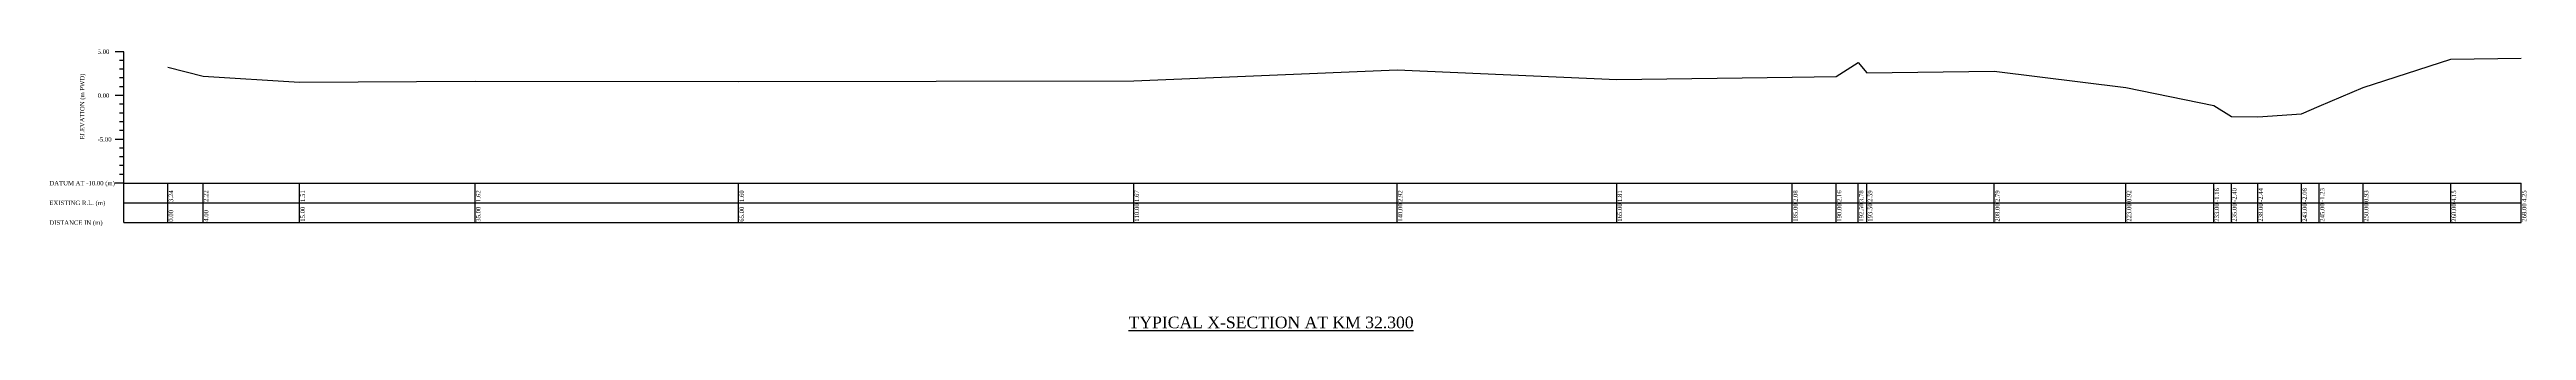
# Model space of a CAD drawing. Header units: metres. Extents: x -148477 to 168932, y -55673 to -2736.
# Drawn here: x -15855.2 to -15573.1, y -8325.2 to -8293.1 of the extents above; entities that cross this region are included whole.
import ezdxf

# ---------------------------------------------------------------- set-up
doc = ezdxf.new("R2010")
doc.units = ezdxf.units.M
doc.styles.add('liza', font='times.ttf', dxfattribs={"height": 2})
doc.styles.get("Standard").update_dxf_attribs({"font": 'times.ttf'})

msp = doc.modelspace()

# ---------------------------------------------------------------- linework, layer by layer
at = {"linetype": 'Continuous', "lineweight": -3, "ltscale": 0.5}
for p, q in [((-15846.6962, -8293.3846), (-15847.6962, -8293.3846)), ((-15846.6962, -8312.8846), (-15846.6962, -8293.3846)), ((-15846.6962, -8294.3846), (-15847.1962, -8294.3846)), ((-15846.6962, -8295.3846), (-15847.1962, -8295.3846)), ((-15846.6962, -8298.3846), (-15847.6962, -8298.3846)), ((-15846.6962, -8296.3846), (-15847.1962, -8296.3846)), ((-15846.6962, -8297.3846), (-15847.1962, -8297.3846)), ((-15846.6962, -8299.3846), (-15847.1962, -8299.3846)), ((-15846.6962, -8300.3846), (-15847.1962, -8300.3846)), ((-15846.6962, -8301.3846), (-15847.1962, -8301.3846)), ((-15846.6962, -8303.3846), (-15847.6962, -8303.3846)), ((-15846.6962, -8302.3846), (-15847.1962, -8302.3846)), ((-15846.6962, -8304.3846), (-15847.1962, -8304.3846)), ((-15846.6962, -8305.3846), (-15847.1962, -8305.3846)), ((-15846.6962, -8306.3846), (-15847.1962, -8306.3846)), ((-15846.6962, -8307.3846), (-15847.1962, -8307.3846)), ((-15846.6962, -8308.3846), (-15847.6962, -8308.3846)), ((-15846.6962, -8308.3846), (-15573.6962, -8308.3846)), ((-15841.6962, -8312.8846), (-15841.6962, -8308.3846)), ((-15837.6962, -8312.8846), (-15837.6962, -8308.3846)), ((-15826.6962, -8312.8846), (-15826.6962, -8308.3846)), ((-15806.6962, -8312.8846), (-15806.6962, -8308.3846)), ((-15776.6962, -8312.8846), (-15776.6962, -8308.3846)), ((-15731.6962, -8312.8846), (-15731.6962, -8308.3846)), ((-15701.6962, -8312.8846), (-15701.6962, -8308.3846)), ((-15676.6962, -8312.8846), (-15676.6962, -8308.3846)), ((-15656.6962, -8312.8846), (-15656.6962, -8308.3846)), ((-15651.6962, -8312.8846), (-15651.6962, -8308.3846)), ((-15649.1962, -8312.8846), (-15649.1962, -8308.3846)), ((-15648.1962, -8312.8846), (-15648.1962, -8308.3846)), ((-15633.6962, -8312.8846), (-15633.6962, -8308.3846)), ((-15618.6962, -8312.8846), (-15618.6962, -8308.3846)), ((-15608.6962, -8312.8846), (-15608.6962, -8308.3846)), ((-15606.6962, -8312.8846), (-15606.6962, -8308.3846)), ((-15603.6962, -8312.8846), (-15603.6962, -8308.3846)), ((-15598.6962, -8312.8846), (-15598.6962, -8308.3846)), ((-15596.6962, -8312.8846), (-15596.6962, -8308.3846)), ((-15591.6962, -8312.8846), (-15591.6962, -8308.3846)), ((-15581.6962, -8312.8846), (-15581.6962, -8308.3846)), ((-15573.6962, -8312.8846), (-15573.6962, -8308.3846)), ((-15846.6962, -8310.6346), (-15573.6962, -8310.6346)), ((-15846.6962, -8312.8846), (-15573.6962, -8312.8846))]:
    msp.add_line(p, q, dxfattribs=at)
msp.add_lwpolyline([(-15841.6962, -8295.1406), (-15837.6962, -8296.1606), (-15826.6962, -8296.8706), (-15806.6962, -8296.7606), (-15776.6962, -8296.7806), (-15731.6962, -8296.7106), (-15701.6962, -8295.4606), (-15676.6962, -8296.5706), (-15656.6962, -8296.3006), (-15651.6962, -8296.2206), (-15649.1962, -8294.6006), (-15648.1962, -8295.7906), (-15633.6962, -8295.5906), (-15618.6962, -8297.4606), (-15608.6962, -8299.5406), (-15606.6962, -8300.7806), (-15603.6962, -8300.8206), (-15598.6962, -8300.4606), (-15596.6962, -8299.6106), (-15591.6962, -8297.4506), (-15581.6962, -8294.2306), (-15573.6962, -8294.1306)], dxfattribs=at)

# ---------------------------------------------------------------- texts
at = {"linetype": 'Continuous', "lineweight": -3, "ltscale": 0.5, "char_height": 0.5, "attachment_point": 1, "style": 'liza'}
for s, insert, width in [('5.00', (-15849.6962, -8293.1346), 2), ('0.00', (-15849.6962, -8298.1346), 2), ('-5.00', (-15849.6962, -8303.1346), 2), ('DATUM AT -10.00 (m)', (-15855.1962, -8308.1346), 7.5), ('EXISTING R.L. (m)', (-15855.1962, -8310.3846), 7.5), ('DISTANCE IN (m)', (-15855.1962, -8312.6346), 7.5)]:
    msp.add_mtext(s, dxfattribs=dict(at, insert=insert, width=width))
at = {"linetype": 'Continuous', "lineweight": -3, "ltscale": 0.5, "char_height": 0.5, "attachment_point": 1, "rotation": 90, "style": 'liza'}
for s, insert, width in [('ELEVATION (m PWD)', (-15851.6962, -8303.3846), 10), ('3.24', (-15841.5962, -8310.5346), 2.15), ('2.22', (-15837.5962, -8310.5346), 2.15), ('1.51', (-15826.5962, -8310.5346), 2.15), ('1.62', (-15806.5962, -8310.5346), 2.15), ('1.60', (-15776.5962, -8310.5346), 2.15), ('1.67', (-15731.5962, -8310.5346), 2.15), ('2.92', (-15701.5962, -8310.5346), 2.15), ('1.81', (-15676.5962, -8310.5346), 2.15), ('2.08', (-15656.5962, -8310.5346), 2.15), ('2.16', (-15651.5962, -8310.5346), 2.15), ('3.78', (-15649.0962, -8310.5346), 2.15), ('2.59', (-15648.0962, -8310.5346), 2.15), ('2.79', (-15633.5962, -8310.5346), 2.15), ('0.92', (-15618.5962, -8310.5346), 2.15), ('-1.16', (-15608.5962, -8310.5346), 2.15), ('-2.40', (-15606.5962, -8310.5346), 2.15), ('-2.44', (-15603.5962, -8310.5346), 2.15), ('-2.08', (-15598.5962, -8310.5346), 2.15), ('-1.23', (-15596.5962, -8310.5346), 2.15), ('0.93', (-15591.5962, -8310.5346), 2.15), ('4.15', (-15581.5962, -8310.5346), 2.15), ('4.25', (-15573.5962, -8310.5346), 2.15), ('0.00', (-15841.5962, -8312.7846), 2.15), ('4.00', (-15837.5962, -8312.7846), 2.15), ('15.00', (-15826.5962, -8312.7846), 2.15), ('35.00', (-15806.5962, -8312.7846), 2.15), ('65.00', (-15776.5962, -8312.7846), 2.15), ('110.00', (-15731.5962, -8312.7846), 2.15), ('140.00', (-15701.5962, -8312.7846), 2.15), ('165.00', (-15676.5962, -8312.7846), 2.15), ('185.00', (-15656.5962, -8312.7846), 2.15), ('190.00', (-15651.5962, -8312.7846), 2.15), ('192.50', (-15649.0962, -8312.7846), 2.15), ('193.50', (-15648.0962, -8312.7846), 2.15), ('208.00', (-15633.5962, -8312.7846), 2.15), ('223.00', (-15618.5962, -8312.7846), 2.15), ('233.00', (-15608.5962, -8312.7846), 2.15), ('235.00', (-15606.5962, -8312.7846), 2.15), ('238.00', (-15603.5962, -8312.7846), 2.15), ('243.00', (-15598.5962, -8312.7846), 2.15), ('245.00', (-15596.5962, -8312.7846), 2.15), ('250.00', (-15591.5962, -8312.7846), 2.15), ('260.00', (-15581.5962, -8312.7846), 2.15), ('268.00', (-15573.5962, -8312.7846), 2.15)]:
    msp.add_mtext(s, dxfattribs=dict(at, insert=insert, width=width))
at = {"color": 0, "linetype": 'ByBlock', "lineweight": 30, "insert": (-15732.278, -8323.6081), "char_height": 1.326841, "width": 81.781813, "attachment_point": 1}
msp.add_mtext('{\\LTYPICAL X-SECTION AT KM 32.300}', dxfattribs=at)

doc.saveas('drawing.dxf')
